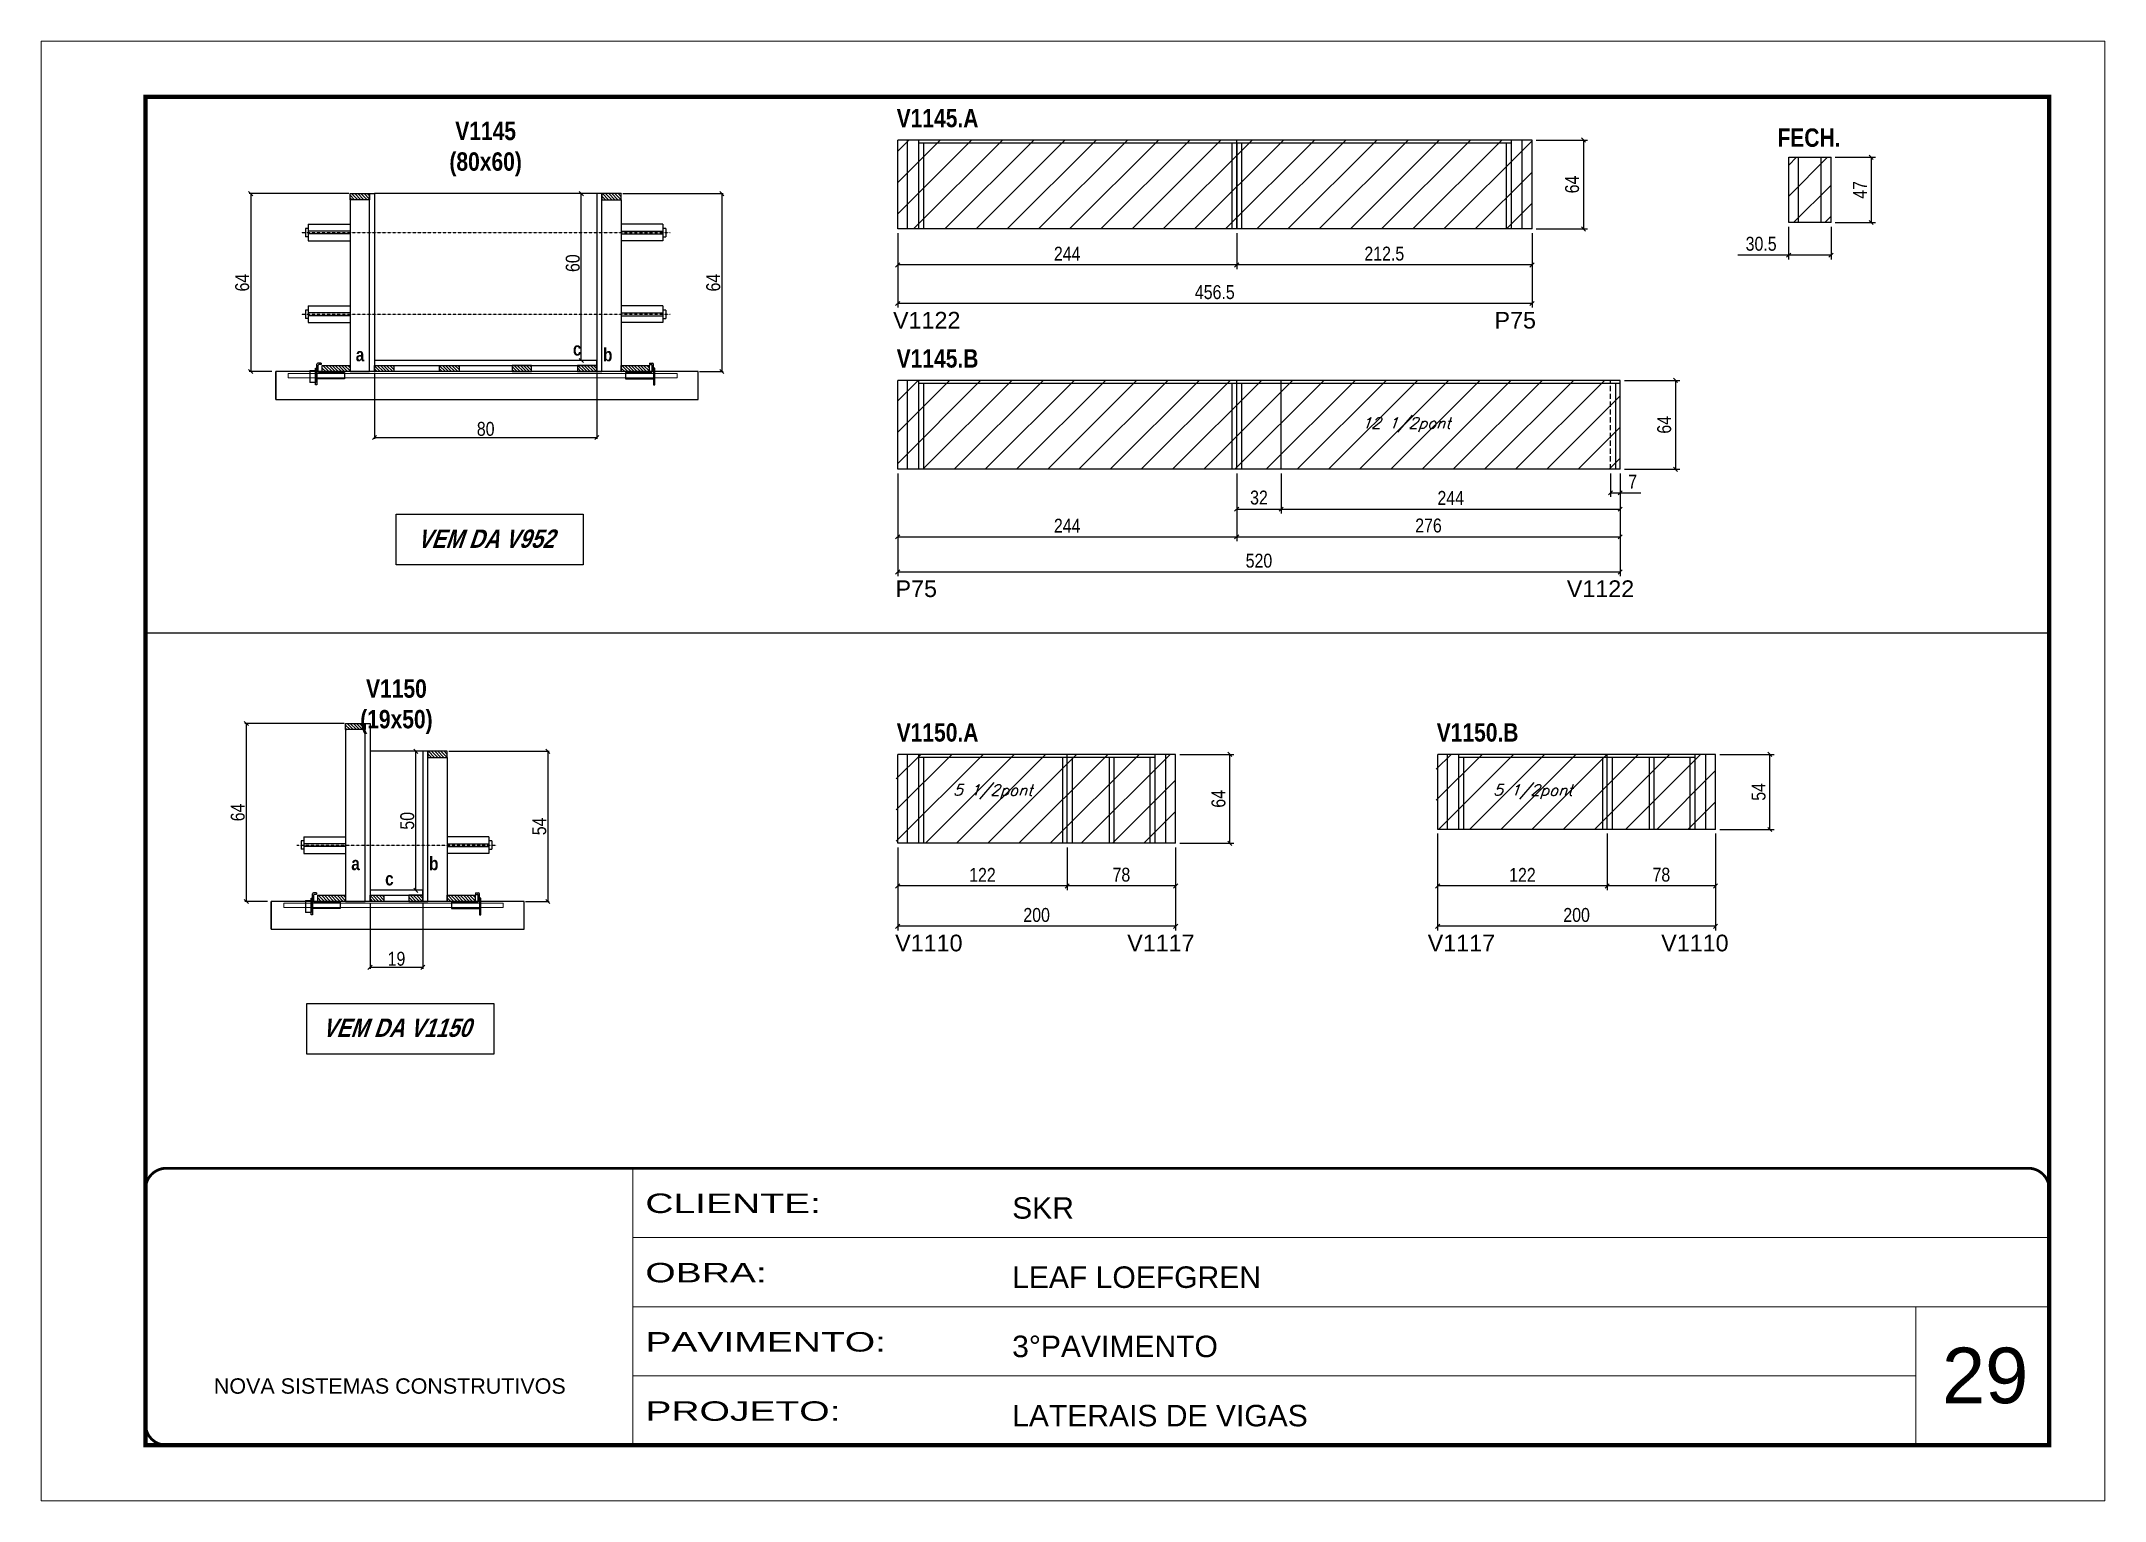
# Model space of a CAD drawing. Extents: x 3309 to 9563, y -2522 to 14608.
# Drawn here: x 3309 to 4794, y 5518 to 6568 of the extents above; entities that cross this region are included whole.
import ezdxf

# ---------------------------------------------------------------- set-up
doc = ezdxf.new("R2010")
doc.units = 0
for name, pattern in [('CONTINUO', [0]), ('DASHED', [0.75, 0.5, -0.25]), ('HIDDEN', [0.375, 0.25, -0.125])]:
    doc.linetypes.add(name, pattern=pattern)
for name, color, linetype in [('5', 5, 'Continuous'), ('barrote', 251, 'Continuous'), ('COTA', 241, 'Continuous'), ('detalhes', 4, 'Continuous'), ('NOMENCLATURA', 7, 'Continuous'), ('Painéis', 200, 'Continuous'), ('presilha', 1, 'Continuous'), ('SARR_2.2x10', 60, 'Continuous'), ('SARR_2.2x7', 40, 'Continuous'), ('SARR_3.5x7', 81, 'Continuous'), ('TENSOR', 3, 'Continuous'), ('texto', 7, 'Continuous')]:
    doc.layers.add(name, color=color, linetype=linetype)
for name, color, linetype, lineweight in [('CARIMBO', 255, 'Continuous', 9), ('CONCRETO', 251, 'Continuous', 25), ('Folhas', 255, 'Continuous', 9), ('Hachura', 251, 'Continuous', 9), ('SARRAFO DE PRESSAO', 251, 'DASHED', 9), ('SCO-___-LAJ', 2, 'Continuous', 0)]:
    doc.layers.add(name, color=color, linetype=linetype, lineweight=lineweight)
doc.styles.add('ARIAL', font='arial.ttf')
doc.styles.add('COTA TECNICA', font='techl___.ttf', dxfattribs={"height": 10})
doc.styles.add('COTA TECNICA 2X', font='techl___.ttf', dxfattribs={"height": 10})
doc.styles.add('Romans', font='romans.shx')
doc.styles.get("Standard").update_dxf_attribs({"font": 'arial.ttf'})
doc.styles.add('TECNICA', font='techb___.ttf', dxfattribs={"height": 10})
doc.styles.add('Tecnologia', font='')
doc.styles.get('Tecnologia').set_extended_font_data('Forgotten Futurist')
doc.dimstyles.new('PAINEL', dxfattribs={"dimtxt": 10, "dimasz": 3, "dimexe": 3, "dimexo": 3, "dimgap": 3, "dimtad": 1, "dimdec": 1, "dimzin": 12, "dimdsep": 46, "dimtxsty": 'COTA TECNICA', "dimblk1": 'OBLIQUE', "dimblk2": 'OBLIQUE', "dimsah": 1, "dimcen": 0.9, "dimclrd": 4, "dimclre": 4, "dimclrt": 240, "dimadec": 1, "dimazin": 3, "dimtfac": 1, "dimtdec": 1, "dimtmove": 0, "dimatfit": 3, "dimfxl": 1, "dimtolj": 1, "dimtzin": 12, "dimarcsym": 0})
doc.dimstyles.new('SECAO', dxfattribs={"dimscale": 0.333333, "dimtxt": 5, "dimasz": 9, "dimexe": 3, "dimexo": 3, "dimgap": 3, "dimtad": 1, "dimdec": 1, "dimlfac": 0.5, "dimzin": 12, "dimdsep": 46, "dimtxsty": 'COTA TECNICA 2X', "dimblk1": 'OBLIQUE', "dimblk2": 'OBLIQUE', "dimsah": 1, "dimcen": 0.9, "dimclrd": 4, "dimclre": 4, "dimclrt": 240, "dimadec": 1, "dimazin": 3, "dimtfac": 1, "dimtdec": 1, "dimtmove": 0, "dimatfit": 3, "dimfxl": 1, "dimtolj": 1, "dimtzin": 12, "dimarcsym": 0})
pattern_1 = [(135, (36781.496, -117563.126), (-1.122532015, -1.122532015), [])]
pattern_2 = [(135, (36831.601, -117181.9448), (-1.122532015, -1.122532015), [])]
pattern_3 = [(45, (0, 1148.575), (-11.22532, 11.22532), [])]

msp = doc.modelspace()

# ---------------------------------------------------------------- texts
at = {"layer": '5', "linetype": 'Continuous'}
for s, rotation, p in [('V1122', 359.99996, (3922.36, 6361.16, 0)), ('P75', 0.00004, (4355.22, 6361.16, 0)), ('P75', 0.00004, (3924.16, 6167.99, 0)), ('V1122', 0.00004, (4407.27, 6167.99, 0)), ('V1110', 0.00004, (3923.9, 5913.08, 0)), ('V1110', 0.00004, (4475.18, 5913.08, 0)), ('V1117', 0.00004, (4090.89, 5913.08, 0)), ('V1117', 0.00004, (4307.16, 5913.08, 0))]:
    msp.add_text(s, height=12, rotation=rotation, dxfattribs=at).set_placement(p)
at = {"layer": 'CARIMBO', "style": 'ARIAL'}
msp.add_text('29', height=40, dxfattribs=at).set_placement((4677.23, 5587.98))
at = {"layer": 'detalhes', "style": 'TECNICA'}
for s, p in [('a', (3535.69, 6337.59)), ('c', (3691.98, 6341.7)), ('b', (3713.66, 6337.58)), ('a', (3532.48, 5971.48)), ('b', (3588.46, 5971.47)), ('c', (3556.85, 5960.52))]:
    msp.add_text(s, height=9.6, dxfattribs=at).set_placement(p)
at = {"layer": 'NOMENCLATURA', "style": 'TECNICA'}
for s, p in [('V1145.A', (3924.98, 6505.99, 0)), ('FECH.', (4558.83, 6491.91)), ('V1145.B', (3924.98, 6333.05, 0)), ('V1150.A', (3924.98, 6063.98, 0)), ('V1150.B', (4313.62, 6063.98, 0))]:
    msp.add_text(s, height=13.2, dxfattribs=at).set_placement(p)
at = {"layer": 'NOMENCLATURA', "char_height": 13.2, "attachment_point": 2, "style": 'TECNICA'}
for s, insert in [('V1145\\P(80x60)', (3629.16, 6509.92)), ('V1150\\P(19x50)', (3564.96, 6108.74))]:
    msp.add_mtext_dynamic_manual_height_columns(s, width=300.2766, gutter_width=1, heights=[0], dxfattribs=dict(at, insert=insert))
at = {"layer": 'NOMENCLATURA', "char_height": 13.2, "width": 300.2766, "attachment_point": 2, "style": 'TECNICA'}
for s, insert in [('{\\Q19;VEM DA V952}', (3629.16, 6216.57)), ('{\\Q19;VEM DA V1150}', (3564.96, 5864.72))]:
    msp.add_mtext(s, dxfattribs=dict(at, insert=insert))
at = {"layer": 'texto', "color": 2, "char_height": 8, "attachment_point": 5, "style": 'Romans'}
for s, insert in [('{\\Q19;\\C256;12 1/2pont}', (4291.7, 6291.87, 0)), ('{\\Q19;\\C256;5 1/2pont}', (3994.2, 6027.8, 0)), ('{\\Q19;\\C256;5 1/2pont}', (4382.84, 6027.8, 0))]:
    msp.add_mtext(s, dxfattribs=dict(at, insert=insert))

# ---------------------------------------------------------------- blocks, each defined once
blk = doc.blocks.new('9999999999')
at = {"color": 30, "linetype": 'CONTINUO'}
for p, q in [((98564.6, 34230.2), (98564.6, 34429.4)), ((98564.6, 34379.6), (99584, 34379.6)), ((98564.6, 34329.8), (99488, 34329.8)), ((99584, 34329.8), (99488, 34329.8)), ((99488, 34329.8), (99488, 34230.2)), ((98564.6, 34280), (99488, 34280))]:
    blk.add_line(p, q, dxfattribs=at)
at = {"color": 30, "linetype": 'CONTINUO', "const_width": 2}
blk.add_lwpolyline([(99584, 34230.2), (99584, 34414.4, 0.414214), (99569, 34429.4), (98229, 34429.4, 0.414214), (98214, 34414.4), (98214, 34245.2, 0.414214), (98229, 34230.2), (99584, 34230.2)], format="xyb", dxfattribs=at)
at = {"layer": 'Folhas'}
blk.add_lwpolyline([(98139, 34190.2), (99624, 34190.2), (99624, 35240.2), (98139, 35240.2)], close=True, dxfattribs=at)
at = {"layer": 'Folhas', "color": 30, "const_width": 3}
blk.add_lwpolyline([(98214, 34230.2), (99584, 34230.2), (99584, 35200.2), (98214, 35200.2)], close=True, dxfattribs=at)
at = {"color": 7, "linetype": 'Continuous', "ltscale": 5, "style": 'ARIAL'}
for s, height, p in [('SKR', 15.48, (98837.7, 34393.1)), ('LEAF LOEFGREN', 15.483, (98837.7, 34343.3)), ('3°PAVIMENTO', 15.483, (98837.7, 34293.5)), ('NOVA SISTEMAS CONSTRUTIVOS', 11.059, (98263.2, 34267.2)), ('LATERAIS DE VIGAS', 15.483, (98837.7, 34243.7))]:
    blk.add_text(s, height=height, dxfattribs=at).set_placement(p)
at = {"layer": 'Folhas', "color": 7, "style": 'Tecnologia', "width": 1.5}
for s, p in [('CLIENTE:', (98573.7, 34397.2)), ('OBRA:', (98573.7, 34347.3)), ('PAVIMENTO:', (98573.7, 34297.5)), ('PROJETO:', (98573.7, 34247.7))]:
    blk.add_text(s, height=14, dxfattribs=at).set_placement(p)
blk = doc.blocks.new('_Oblique')
at = {"color": 0, "linetype": 'ByBlock', "lineweight": -2}
blk.add_line((-0.5, -0.5), (0.5, 0.5), dxfattribs=at)
blk = doc.blocks.new('*D1178')
at = {"layer": 'COTA', "color": 4, "linetype": 'ByBlock', "lineweight": -2, "transparency": 16777216}
for p, q in [((4047.7, 5987.8), (4047.7, 5957.1)), ((4125.7, 5987.8), (4125.7, 5957.1)), ((4125.7, 5960.1), (4047.7, 5960.1))]:
    blk.add_line(p, q, dxfattribs=at)
at = {"layer": 'Defpoints', "color": 0, "linetype": 'ByBlock', "transparency": 16777216}
for p in [(4047.7, 5990.8), (4125.7, 5990.8), (4047.7, 5960.1)]:
    blk.add_point(p, dxfattribs=at)
at = {"layer": 'COTA', "color": 4, "linetype": 'ByBlock', "lineweight": -2, "transparency": 16777216, "xscale": 3, "yscale": 3, "zscale": 3, "rotation": 180}
blk.add_blockref('_Oblique', (4047.7, 5960.1), dxfattribs=at)
at = {"layer": 'COTA', "color": 4, "linetype": 'ByBlock', "lineweight": -2, "transparency": 16777216, "xscale": 3, "yscale": 3, "zscale": 3}
blk.add_blockref('_Oblique', (4125.7, 5960.1), dxfattribs=at)
at = {"layer": 'COTA', "color": 240, "linetype": 'ByBlock', "transparency": 16777216, "insert": (4086.7, 5968.2), "char_height": 10, "attachment_point": 5, "style": 'COTA TECNICA'}
blk.add_mtext('\\A1;78', dxfattribs=at)
blk = doc.blocks.new('*D1179')
at = {"layer": 'COTA', "color": 4, "linetype": 'ByBlock', "lineweight": -2, "transparency": 16777216}
for p, q in [((3925.7, 5987.8), (3925.7, 5957.1)), ((4047.7, 5987.8), (4047.7, 5957.1)), ((4047.7, 5960.1), (3925.7, 5960.1))]:
    blk.add_line(p, q, dxfattribs=at)
at = {"layer": 'Defpoints', "color": 0, "linetype": 'ByBlock', "transparency": 16777216}
for p in [(3925.7, 5990.8), (4047.7, 5990.8), (3925.7, 5960.1)]:
    blk.add_point(p, dxfattribs=at)
at = {"layer": 'COTA', "color": 4, "linetype": 'ByBlock', "lineweight": -2, "transparency": 16777216, "xscale": 3, "yscale": 3, "zscale": 3, "rotation": 180}
blk.add_blockref('_Oblique', (3925.7, 5960.1), dxfattribs=at)
at = {"layer": 'COTA', "color": 4, "linetype": 'ByBlock', "lineweight": -2, "transparency": 16777216, "xscale": 3, "yscale": 3, "zscale": 3}
blk.add_blockref('_Oblique', (4047.7, 5960.1), dxfattribs=at)
at = {"layer": 'COTA', "color": 240, "linetype": 'ByBlock', "transparency": 16777216, "insert": (3986.7, 5968.1), "char_height": 10, "attachment_point": 5, "style": 'COTA TECNICA'}
blk.add_mtext('\\A1;122', dxfattribs=at)
blk = doc.blocks.new('*D1186')
at = {"layer": 'COTA', "color": 4, "linetype": 'ByBlock', "lineweight": -2, "transparency": 16777216}
for p, q in [((3925.7, 5987.8), (3925.7, 5928.1)), ((4125.7, 5987.8), (4125.7, 5928.1)), ((4125.7, 5931.1), (3925.7, 5931.1))]:
    blk.add_line(p, q, dxfattribs=at)
at = {"layer": 'Defpoints', "color": 0, "linetype": 'ByBlock', "transparency": 16777216}
for p in [(3925.7, 5990.8), (4125.7, 5990.8), (3925.7, 5931.1)]:
    blk.add_point(p, dxfattribs=at)
at = {"layer": 'COTA', "color": 4, "linetype": 'ByBlock', "lineweight": -2, "transparency": 16777216, "xscale": 3, "yscale": 3, "zscale": 3, "rotation": 180}
blk.add_blockref('_Oblique', (3925.7, 5931.1), dxfattribs=at)
at = {"layer": 'COTA', "color": 4, "linetype": 'ByBlock', "lineweight": -2, "transparency": 16777216, "xscale": 3, "yscale": 3, "zscale": 3}
blk.add_blockref('_Oblique', (4125.7, 5931.1), dxfattribs=at)
at = {"layer": 'COTA', "color": 240, "linetype": 'ByBlock', "transparency": 16777216, "insert": (4025.7, 5939.2), "char_height": 10, "attachment_point": 5, "style": 'COTA TECNICA'}
blk.add_mtext('\\A1;200', dxfattribs=at)
blk = doc.blocks.new('*D1187')
at = {"layer": 'COTA', "color": 4, "lineweight": -2, "transparency": 16777216}
for p, q in [((4128.7, 6054.8), (4167.7, 6054.8)), ((4164.7, 5990.8), (4164.7, 6054.8)), ((4128.7, 5990.8), (4167.7, 5990.8))]:
    blk.add_line(p, q, dxfattribs=at)
at = {"layer": 'Defpoints', "color": 0, "transparency": 16777216}
for p in [(4125.7, 6054.8), (4164.7, 6054.8), (4125.7, 5990.8)]:
    blk.add_point(p, dxfattribs=at)
at = {"layer": 'COTA', "color": 4, "lineweight": -2, "transparency": 16777216, "xscale": 3, "yscale": 3, "zscale": 3}
for p, rotation in [((4164.7, 6054.8), 90), ((4164.7, 5990.8), 270)]:
    blk.add_blockref('_Oblique', p, dxfattribs=dict(at, rotation=rotation))
at = {"layer": 'COTA', "color": 240, "transparency": 16777216, "insert": (4156.6, 6022.8), "char_height": 10, "attachment_point": 5, "rotation": 90, "style": 'COTA TECNICA'}
blk.add_mtext('\\A1;64', dxfattribs=at)
blk = doc.blocks.new('*D1180')
at = {"layer": 'COTA', "color": 4, "linetype": 'ByBlock', "lineweight": -2, "transparency": 16777216}
for p, q in [((4436.3, 5997.8), (4436.3, 5957.1)), ((4514.3, 5997.8), (4514.3, 5957.1)), ((4514.3, 5960.1), (4436.3, 5960.1))]:
    blk.add_line(p, q, dxfattribs=at)
at = {"layer": 'Defpoints', "color": 0, "linetype": 'ByBlock', "transparency": 16777216}
for p in [(4436.3, 6000.8), (4514.3, 6000.8), (4436.3, 5960.1)]:
    blk.add_point(p, dxfattribs=at)
at = {"layer": 'COTA', "color": 4, "linetype": 'ByBlock', "lineweight": -2, "transparency": 16777216, "xscale": 3, "yscale": 3, "zscale": 3, "rotation": 180}
blk.add_blockref('_Oblique', (4436.3, 5960.1), dxfattribs=at)
at = {"layer": 'COTA', "color": 4, "linetype": 'ByBlock', "lineweight": -2, "transparency": 16777216, "xscale": 3, "yscale": 3, "zscale": 3}
blk.add_blockref('_Oblique', (4514.3, 5960.1), dxfattribs=at)
at = {"layer": 'COTA', "color": 240, "linetype": 'ByBlock', "transparency": 16777216, "insert": (4475.3, 5968.2), "char_height": 10, "attachment_point": 5, "style": 'COTA TECNICA'}
blk.add_mtext('\\A1;78', dxfattribs=at)
blk = doc.blocks.new('*D1181')
at = {"layer": 'COTA', "color": 4, "linetype": 'ByBlock', "lineweight": -2, "transparency": 16777216}
for p, q in [((4314.3, 5997.8), (4314.3, 5957.1)), ((4436.3, 5997.8), (4436.3, 5957.1)), ((4436.3, 5960.1), (4314.3, 5960.1))]:
    blk.add_line(p, q, dxfattribs=at)
at = {"layer": 'Defpoints', "color": 0, "linetype": 'ByBlock', "transparency": 16777216}
for p in [(4314.3, 6000.8), (4436.3, 6000.8), (4314.3, 5960.1)]:
    blk.add_point(p, dxfattribs=at)
at = {"layer": 'COTA', "color": 4, "linetype": 'ByBlock', "lineweight": -2, "transparency": 16777216, "xscale": 3, "yscale": 3, "zscale": 3, "rotation": 180}
blk.add_blockref('_Oblique', (4314.3, 5960.1), dxfattribs=at)
at = {"layer": 'COTA', "color": 4, "linetype": 'ByBlock', "lineweight": -2, "transparency": 16777216, "xscale": 3, "yscale": 3, "zscale": 3}
blk.add_blockref('_Oblique', (4436.3, 5960.1), dxfattribs=at)
at = {"layer": 'COTA', "color": 240, "linetype": 'ByBlock', "transparency": 16777216, "insert": (4375.3, 5968.1), "char_height": 10, "attachment_point": 5, "style": 'COTA TECNICA'}
blk.add_mtext('\\A1;122', dxfattribs=at)
blk = doc.blocks.new('*D1188')
at = {"layer": 'COTA', "color": 4, "linetype": 'ByBlock', "lineweight": -2, "transparency": 16777216}
for p, q in [((4314.3, 5997.8), (4314.3, 5928.1)), ((4514.3, 5997.8), (4514.3, 5928.1)), ((4514.3, 5931.1), (4314.3, 5931.1))]:
    blk.add_line(p, q, dxfattribs=at)
at = {"layer": 'Defpoints', "color": 0, "linetype": 'ByBlock', "transparency": 16777216}
for p in [(4314.3, 6000.8), (4514.3, 6000.8), (4314.3, 5931.1)]:
    blk.add_point(p, dxfattribs=at)
at = {"layer": 'COTA', "color": 4, "linetype": 'ByBlock', "lineweight": -2, "transparency": 16777216, "xscale": 3, "yscale": 3, "zscale": 3, "rotation": 180}
blk.add_blockref('_Oblique', (4314.3, 5931.1), dxfattribs=at)
at = {"layer": 'COTA', "color": 4, "linetype": 'ByBlock', "lineweight": -2, "transparency": 16777216, "xscale": 3, "yscale": 3, "zscale": 3}
blk.add_blockref('_Oblique', (4514.3, 5931.1), dxfattribs=at)
at = {"layer": 'COTA', "color": 240, "linetype": 'ByBlock', "transparency": 16777216, "insert": (4414.3, 5939.2), "char_height": 10, "attachment_point": 5, "style": 'COTA TECNICA'}
blk.add_mtext('\\A1;200', dxfattribs=at)
blk = doc.blocks.new('*D1189')
at = {"layer": 'COTA', "color": 4, "lineweight": -2, "transparency": 16777216}
for p, q in [((4517.3, 6054.8), (4556.4, 6054.8)), ((4553.4, 6000.8), (4553.4, 6054.8)), ((4517.3, 6000.8), (4556.4, 6000.8))]:
    blk.add_line(p, q, dxfattribs=at)
at = {"layer": 'Defpoints', "color": 0, "transparency": 16777216}
for p in [(4514.3, 6054.8), (4553.4, 6054.8), (4514.3, 6000.8)]:
    blk.add_point(p, dxfattribs=at)
at = {"layer": 'COTA', "color": 4, "lineweight": -2, "transparency": 16777216, "xscale": 3, "yscale": 3, "zscale": 3}
for p, rotation in [((4553.4, 6054.8), 90), ((4553.4, 6000.8), 270)]:
    blk.add_blockref('_Oblique', p, dxfattribs=dict(at, rotation=rotation))
at = {"layer": 'COTA', "color": 240, "transparency": 16777216, "insert": (4545.3, 6027.8), "char_height": 10, "attachment_point": 5, "rotation": 90, "style": 'COTA TECNICA'}
blk.add_mtext('\\A1;54', dxfattribs=at)
blk = doc.blocks.new('PRESILHA METÁLICA 1')
at = {"layer": 'presilha'}
for p, q in [((0, 13), (6, 13)), ((0, 13), (0, 0)), ((6, 0), (0, 0)), ((6, 15.5), (7.5, 15.5)), ((6, -2.5), (6, 15.5)), ((6, 13), (6, 0)), ((7.5, 10.6), (7.5, 19.9)), ((7.5, 15.5), (7.5, -2.5)), ((37.5, 4.1), (7.5, 4.1)), ((12, 21), (8.6, 21)), ((9, 11.6), (9, 18.9)), ((12, 19.5), (9.6, 19.5)), ((37.5, 11), (9.6, 11)), ((12, 21), (12, 19.5)), ((37.5, 11), (37.5, 4.1)), ((7.5, -2.5), (6, -2.5))]:
    blk.add_line(p, q, dxfattribs=at)
for centre, radius, start, end in [((8.6, 19.9), 1.14, 90, 180), ((9.6, 18.9), 0.57, 90, 180), ((9.6, 11.6), 0.57, 180, 270)]:
    blk.add_arc(centre, radius, start, end, dxfattribs=at)
blk = doc.blocks.new('PRESILHA METÁLICA 2')
at = {"layer": 'presilha'}
for p, q in [((-5.2, 23.5), (-5.2, 22)), ((-5.2, 23.5), (-1.9, 23.5)), ((-0.8, 14.6), (-0.8, 22.4)), ((-30.8, 13.5), (-30.8, 6.6)), ((-30.8, 13.5), (-2.8, 13.5)), ((-30.8, 6.6), (-0.8, 6.6)), ((-5.2, 22), (-2.8, 22)), ((-2.2, 14.1), (-2.2, 21.4)), ((0.8, 18), (-0.8, 18)), ((-0.8, 18), (-0.8, 0)), ((-0.8, 0), (0.8, 0)), ((0.8, 0), (0.8, 18))]:
    blk.add_line(p, q, dxfattribs=at)
for centre, radius, start, end in [((-1.9, 22.4), 1.14, 0, 90), ((-2.8, 21.4), 0.57, 0, 90), ((-2.8, 14.1), 0.57, 270, 0)]:
    blk.add_arc(centre, radius, start, end, dxfattribs=at)
blk = doc.blocks.new('*D1182')
at = {"layer": 'COTA', "color": 4, "lineweight": -2, "transparency": 16777216}
for p, q in [((3527.4, 6077), (3455.9, 6077)), ((3456.9, 6077), (3456.9, 5949)), ((3472.1, 5949), (3455.9, 5949))]:
    blk.add_line(p, q, dxfattribs=at)
at = {"layer": 'Defpoints', "color": 0, "transparency": 16777216}
for p in [(3528.4, 6077), (3456.9, 5949), (3473.1, 5949)]:
    blk.add_point(p, dxfattribs=at)
at = {"layer": 'COTA', "color": 4, "lineweight": -2, "transparency": 16777216, "xscale": 3, "yscale": 3, "zscale": 3}
for p, rotation in [((3456.9, 6077), 90), ((3456.9, 5949), 270)]:
    blk.add_blockref('_Oblique', p, dxfattribs=dict(at, rotation=rotation))
at = {"layer": 'COTA', "color": 240, "transparency": 16777216, "insert": (3450.8, 6013), "char_height": 10, "attachment_point": 5, "rotation": 90, "style": 'COTA TECNICA 2X'}
blk.add_mtext('\\A1;64', dxfattribs=at)
blk = doc.blocks.new('*D1183')
at = {"layer": 'COTA', "color": 4, "lineweight": -2, "transparency": 16777216}
for p, q in [((3602.6, 6057), (3674.9, 6057)), ((3673.9, 6057), (3673.9, 5949)), ((3657.8, 5949), (3674.9, 5949))]:
    blk.add_line(p, q, dxfattribs=at)
at = {"layer": 'Defpoints', "color": 0, "transparency": 16777216}
for p in [(3601.6, 6057), (3656.8, 5949), (3673.9, 5949)]:
    blk.add_point(p, dxfattribs=at)
at = {"layer": 'COTA', "color": 4, "lineweight": -2, "transparency": 16777216, "xscale": 3, "yscale": 3, "zscale": 3}
for p, rotation in [((3673.9, 6057), 90), ((3673.9, 5949), 270)]:
    blk.add_blockref('_Oblique', p, dxfattribs=dict(at, rotation=rotation))
at = {"layer": 'COTA', "color": 240, "transparency": 16777216, "insert": (3667.8, 6003), "char_height": 10, "attachment_point": 5, "rotation": 90, "style": 'COTA TECNICA 2X'}
blk.add_mtext('\\A1;54', dxfattribs=at)
blk = doc.blocks.new('*D1184')
at = {"layer": 'COTA', "color": 4, "lineweight": -2, "transparency": 16777216}
for p, q in [((3583, 6057), (3577.9, 6057)), ((3578.9, 5957), (3578.9, 6057)), ((3583, 5957), (3577.9, 5957))]:
    blk.add_line(p, q, dxfattribs=at)
at = {"layer": 'Defpoints', "color": 0, "transparency": 16777216}
for p in [(3578.9, 6057), (3584, 6057), (3584, 5957)]:
    blk.add_point(p, dxfattribs=at)
at = {"layer": 'COTA', "color": 4, "lineweight": -2, "transparency": 16777216, "xscale": 3, "yscale": 3, "zscale": 3}
for p, rotation in [((3578.9, 6057), 90), ((3578.9, 5957), 270)]:
    blk.add_blockref('_Oblique', p, dxfattribs=dict(at, rotation=rotation))
at = {"layer": 'COTA', "color": 240, "transparency": 16777216, "insert": (3572.8, 6007), "char_height": 10, "attachment_point": 5, "rotation": 90, "style": 'COTA TECNICA 2X'}
blk.add_mtext('\\A1;50', dxfattribs=at)
blk = doc.blocks.new('*D1185')
at = {"layer": 'COTA', "color": 4, "lineweight": -2, "transparency": 16777216}
for p, q in [((3546, 5948), (3546, 5900.6)), ((3584, 5948), (3584, 5900.6)), ((3546, 5901.6), (3584, 5901.6))]:
    blk.add_line(p, q, dxfattribs=at)
at = {"layer": 'Defpoints', "color": 0, "transparency": 16777216}
for p in [(3546, 5949), (3584, 5949), (3584, 5901.6)]:
    blk.add_point(p, dxfattribs=at)
at = {"layer": 'COTA', "color": 4, "lineweight": -2, "transparency": 16777216, "xscale": 3, "yscale": 3, "zscale": 3, "rotation": 180}
blk.add_blockref('_Oblique', (3546, 5901.6), dxfattribs=at)
at = {"layer": 'COTA', "color": 4, "lineweight": -2, "transparency": 16777216, "xscale": 3, "yscale": 3, "zscale": 3}
blk.add_blockref('_Oblique', (3584, 5901.6), dxfattribs=at)
at = {"layer": 'COTA', "color": 240, "transparency": 16777216, "insert": (3565, 5907.7), "char_height": 10, "attachment_point": 5, "style": 'COTA TECNICA 2X'}
blk.add_mtext('\\A1;19', dxfattribs=at)
blk = doc.blocks.new('*D3097')
at = {"layer": 'COTA', "color": 4, "lineweight": -2, "transparency": 16777216}
for p, q in [((3530.6, 6458.2), (3459.1, 6458.2)), ((3460.1, 6458.2), (3460.1, 6330.2)), ((3475.3, 6330.2), (3459.1, 6330.2))]:
    blk.add_line(p, q, dxfattribs=at)
at = {"layer": 'Defpoints', "color": 0, "transparency": 16777216}
for p in [(3531.6, 6458.2), (3460.1, 6330.2), (3476.3, 6330.2)]:
    blk.add_point(p, dxfattribs=at)
at = {"layer": 'COTA', "color": 4, "lineweight": -2, "transparency": 16777216, "xscale": 3, "yscale": 3, "zscale": 3}
for p, rotation in [((3460.1, 6458.2), 90), ((3460.1, 6330.2), 270)]:
    blk.add_blockref('_Oblique', p, dxfattribs=dict(at, rotation=rotation))
at = {"layer": 'COTA', "color": 240, "transparency": 16777216, "insert": (3454, 6394.2), "char_height": 10, "attachment_point": 5, "rotation": 90, "style": 'COTA TECNICA 2X'}
blk.add_mtext('\\A1;64', dxfattribs=at)
blk = doc.blocks.new('*D3098')
at = {"layer": 'COTA', "color": 4, "lineweight": -2, "transparency": 16777216}
for p, q in [((3727.8, 6458.2), (3800.1, 6458.2)), ((3799.1, 6458.2), (3799.1, 6330.2)), ((3783, 6330.2), (3800.1, 6330.2))]:
    blk.add_line(p, q, dxfattribs=at)
at = {"layer": 'Defpoints', "color": 0, "transparency": 16777216}
for p in [(3726.8, 6458.2), (3782, 6330.2), (3799.1, 6330.2)]:
    blk.add_point(p, dxfattribs=at)
at = {"layer": 'COTA', "color": 4, "lineweight": -2, "transparency": 16777216, "xscale": 3, "yscale": 3, "zscale": 3}
for p, rotation in [((3799.1, 6458.2), 90), ((3799.1, 6330.2), 270)]:
    blk.add_blockref('_Oblique', p, dxfattribs=dict(at, rotation=rotation))
at = {"layer": 'COTA', "color": 240, "transparency": 16777216, "insert": (3793, 6394.2), "char_height": 10, "attachment_point": 5, "rotation": 90, "style": 'COTA TECNICA 2X'}
blk.add_mtext('\\A1;64', dxfattribs=at)
blk = doc.blocks.new('*D3099')
at = {"layer": 'COTA', "color": 4, "lineweight": -2, "transparency": 16777216}
for p, q in [((3708.2, 6458.2), (3697, 6458.2)), ((3698, 6338.2), (3698, 6458.2)), ((3708.2, 6338.2), (3697, 6338.2))]:
    blk.add_line(p, q, dxfattribs=at)
at = {"layer": 'Defpoints', "color": 0, "transparency": 16777216}
for p in [(3698, 6458.2), (3709.2, 6458.2), (3709.2, 6338.2)]:
    blk.add_point(p, dxfattribs=at)
at = {"layer": 'COTA', "color": 4, "lineweight": -2, "transparency": 16777216, "xscale": 3, "yscale": 3, "zscale": 3}
for p, rotation in [((3698, 6458.2), 90), ((3698, 6338.2), 270)]:
    blk.add_blockref('_Oblique', p, dxfattribs=dict(at, rotation=rotation))
at = {"layer": 'COTA', "color": 240, "transparency": 16777216, "insert": (3691.9, 6408.2), "char_height": 10, "attachment_point": 5, "rotation": 90, "style": 'COTA TECNICA 2X'}
blk.add_mtext('\\A1;60', dxfattribs=at)
blk = doc.blocks.new('*D3102')
at = {"layer": 'COTA', "color": 4, "lineweight": -2, "transparency": 16777216}
for p, q in [((3549.2, 6329.2), (3549.2, 6281.8)), ((3709.2, 6329.2), (3709.2, 6281.8)), ((3549.2, 6282.8), (3709.2, 6282.8))]:
    blk.add_line(p, q, dxfattribs=at)
at = {"layer": 'Defpoints', "color": 0, "transparency": 16777216}
for p in [(3549.2, 6330.2), (3709.2, 6330.2), (3709.2, 6282.8)]:
    blk.add_point(p, dxfattribs=at)
at = {"layer": 'COTA', "color": 4, "lineweight": -2, "transparency": 16777216, "xscale": 3, "yscale": 3, "zscale": 3, "rotation": 180}
blk.add_blockref('_Oblique', (3549.2, 6282.8), dxfattribs=at)
at = {"layer": 'COTA', "color": 4, "lineweight": -2, "transparency": 16777216, "xscale": 3, "yscale": 3, "zscale": 3}
blk.add_blockref('_Oblique', (3709.2, 6282.8), dxfattribs=at)
at = {"layer": 'COTA', "color": 240, "transparency": 16777216, "insert": (3629.2, 6288.9), "char_height": 10, "attachment_point": 5, "style": 'COTA TECNICA 2X'}
blk.add_mtext('\\A1;80', dxfattribs=at)
blk = doc.blocks.new('*D3100')
at = {"layer": 'COTA', "color": 4, "linetype": 'ByBlock', "lineweight": -2, "transparency": 16777216}
for p, q in [((4169.7, 6429.8), (4169.7, 6403.9)), ((4382.2, 6429.8), (4382.2, 6403.9)), ((4382.2, 6406.9), (4169.7, 6406.9))]:
    blk.add_line(p, q, dxfattribs=at)
at = {"layer": 'Defpoints', "color": 0, "linetype": 'ByBlock', "transparency": 16777216}
for p in [(4169.7, 6432.8), (4382.2, 6432.8), (4169.7, 6406.9)]:
    blk.add_point(p, dxfattribs=at)
at = {"layer": 'COTA', "color": 4, "linetype": 'ByBlock', "lineweight": -2, "transparency": 16777216, "xscale": 3, "yscale": 3, "zscale": 3, "rotation": 180}
blk.add_blockref('_Oblique', (4169.7, 6406.9), dxfattribs=at)
at = {"layer": 'COTA', "color": 4, "linetype": 'ByBlock', "lineweight": -2, "transparency": 16777216, "xscale": 3, "yscale": 3, "zscale": 3}
blk.add_blockref('_Oblique', (4382.2, 6406.9), dxfattribs=at)
at = {"layer": 'COTA', "color": 240, "linetype": 'ByBlock', "transparency": 16777216, "insert": (4275.9, 6415), "char_height": 10, "attachment_point": 5, "style": 'COTA TECNICA'}
blk.add_mtext('\\A1;212.5', dxfattribs=at)
blk = doc.blocks.new('*D3101')
at = {"layer": 'COTA', "color": 4, "linetype": 'ByBlock', "lineweight": -2, "transparency": 16777216}
for p, q in [((3925.7, 6429.8), (3925.7, 6403.9)), ((4169.7, 6429.8), (4169.7, 6403.9)), ((4169.7, 6406.9), (3925.7, 6406.9))]:
    blk.add_line(p, q, dxfattribs=at)
at = {"layer": 'Defpoints', "color": 0, "linetype": 'ByBlock', "transparency": 16777216}
for p in [(3925.7, 6432.8), (4169.7, 6432.8), (3925.7, 6406.9)]:
    blk.add_point(p, dxfattribs=at)
at = {"layer": 'COTA', "color": 4, "linetype": 'ByBlock', "lineweight": -2, "transparency": 16777216, "xscale": 3, "yscale": 3, "zscale": 3, "rotation": 180}
blk.add_blockref('_Oblique', (3925.7, 6406.9), dxfattribs=at)
at = {"layer": 'COTA', "color": 4, "linetype": 'ByBlock', "lineweight": -2, "transparency": 16777216, "xscale": 3, "yscale": 3, "zscale": 3}
blk.add_blockref('_Oblique', (4169.7, 6406.9), dxfattribs=at)
at = {"layer": 'COTA', "color": 240, "linetype": 'ByBlock', "transparency": 16777216, "insert": (4047.7, 6415), "char_height": 10, "attachment_point": 5, "style": 'COTA TECNICA'}
blk.add_mtext('\\A1;244', dxfattribs=at)
blk = doc.blocks.new('*D3103')
at = {"layer": 'COTA', "color": 4, "linetype": 'ByBlock', "lineweight": -2, "transparency": 16777216}
for p, q in [((3925.7, 6429.8), (3925.7, 6376.2)), ((4382.2, 6429.8), (4382.2, 6376.2)), ((4382.2, 6379.2), (3925.7, 6379.2))]:
    blk.add_line(p, q, dxfattribs=at)
at = {"layer": 'Defpoints', "color": 0, "linetype": 'ByBlock', "transparency": 16777216}
for p in [(3925.7, 6432.8), (4382.2, 6432.8), (3925.7, 6379.2)]:
    blk.add_point(p, dxfattribs=at)
at = {"layer": 'COTA', "color": 4, "linetype": 'ByBlock', "lineweight": -2, "transparency": 16777216, "xscale": 3, "yscale": 3, "zscale": 3, "rotation": 180}
blk.add_blockref('_Oblique', (3925.7, 6379.2), dxfattribs=at)
at = {"layer": 'COTA', "color": 4, "linetype": 'ByBlock', "lineweight": -2, "transparency": 16777216, "xscale": 3, "yscale": 3, "zscale": 3}
blk.add_blockref('_Oblique', (4382.2, 6379.2), dxfattribs=at)
at = {"layer": 'COTA', "color": 240, "linetype": 'ByBlock', "transparency": 16777216, "insert": (4153.9, 6387.3), "char_height": 10, "attachment_point": 5, "style": 'COTA TECNICA'}
blk.add_mtext('\\A1;456.5', dxfattribs=at)
blk = doc.blocks.new('*D3104')
at = {"layer": 'COTA', "color": 4, "lineweight": -2, "transparency": 16777216}
for p, q in [((4385.2, 6496.8), (4422.2, 6496.8)), ((4419.2, 6496.8), (4419.2, 6432.8)), ((4385.2, 6432.8), (4422.2, 6432.8))]:
    blk.add_line(p, q, dxfattribs=at)
at = {"layer": 'Defpoints', "color": 0, "transparency": 16777216}
for p in [(4382.2, 6496.8, 0), (4382.2, 6432.8, 0), (4419.2, 6432.8)]:
    blk.add_point(p, dxfattribs=at)
at = {"layer": 'COTA', "color": 4, "lineweight": -2, "transparency": 16777216, "xscale": 3, "yscale": 3, "zscale": 3}
for p, rotation in [((4419.2, 6496.8), 90), ((4419.2, 6432.8), 270)]:
    blk.add_blockref('_Oblique', p, dxfattribs=dict(at, rotation=rotation))
at = {"layer": 'COTA', "color": 240, "transparency": 16777216, "insert": (4411.1, 6464.8), "char_height": 10, "attachment_point": 5, "rotation": 90, "style": 'COTA TECNICA'}
blk.add_mtext('\\A1;64', dxfattribs=at)
blk = doc.blocks.new('*D3105')
at = {"layer": 'COTA', "color": 4, "linetype": 'ByBlock', "lineweight": -2, "transparency": 16777216}
for p, q in [((3925.7, 6256.9), (3925.7, 6183)), ((4445.7, 6256.9), (4445.7, 6183)), ((4445.7, 6186), (3925.7, 6186))]:
    blk.add_line(p, q, dxfattribs=at)
at = {"layer": 'Defpoints', "color": 0, "linetype": 'ByBlock', "transparency": 16777216}
for p in [(3925.7, 6259.9), (4445.7, 6259.9), (3925.7, 6186)]:
    blk.add_point(p, dxfattribs=at)
at = {"layer": 'COTA', "color": 4, "linetype": 'ByBlock', "lineweight": -2, "transparency": 16777216, "xscale": 3, "yscale": 3, "zscale": 3, "rotation": 180}
blk.add_blockref('_Oblique', (3925.7, 6186), dxfattribs=at)
at = {"layer": 'COTA', "color": 4, "linetype": 'ByBlock', "lineweight": -2, "transparency": 16777216, "xscale": 3, "yscale": 3, "zscale": 3}
blk.add_blockref('_Oblique', (4445.7, 6186), dxfattribs=at)
at = {"layer": 'COTA', "color": 240, "linetype": 'ByBlock', "transparency": 16777216, "insert": (4185.7, 6194.1), "char_height": 10, "attachment_point": 5, "style": 'COTA TECNICA'}
blk.add_mtext('\\A1;520', dxfattribs=at)
blk = doc.blocks.new('*D3106')
at = {"layer": 'COTA', "color": 4, "lineweight": -2, "transparency": 16777216}
for p, q in [((3925.7, 6256.9), (3925.7, 6208.3)), ((4169.7, 6256.9), (4169.7, 6208.3)), ((3925.7, 6211.3), (4169.7, 6211.3))]:
    blk.add_line(p, q, dxfattribs=at)
at = {"layer": 'Defpoints', "color": 0, "transparency": 16777216}
for p in [(3925.7, 6259.9), (4169.7, 6259.9), (4169.7, 6211.3)]:
    blk.add_point(p, dxfattribs=at)
at = {"layer": 'COTA', "color": 4, "lineweight": -2, "transparency": 16777216, "xscale": 3, "yscale": 3, "zscale": 3, "rotation": 180}
blk.add_blockref('_Oblique', (3925.7, 6211.3), dxfattribs=at)
at = {"layer": 'COTA', "color": 4, "lineweight": -2, "transparency": 16777216, "xscale": 3, "yscale": 3, "zscale": 3}
blk.add_blockref('_Oblique', (4169.7, 6211.3), dxfattribs=at)
at = {"layer": 'COTA', "color": 240, "transparency": 16777216, "insert": (4047.7, 6219.3), "char_height": 10, "attachment_point": 5, "style": 'COTA TECNICA'}
blk.add_mtext('\\A1;244', dxfattribs=at)
blk = doc.blocks.new('*D3107')
at = {"layer": 'COTA', "color": 4, "lineweight": -2, "transparency": 16777216}
for p, q in [((4169.7, 6256.9), (4169.7, 6208.3)), ((4445.7, 6256.9), (4445.7, 6208.3)), ((4169.7, 6211.3), (4445.7, 6211.3))]:
    blk.add_line(p, q, dxfattribs=at)
at = {"layer": 'Defpoints', "color": 0, "transparency": 16777216}
for p in [(4169.7, 6259.9), (4445.7, 6259.9), (4445.7, 6211.3)]:
    blk.add_point(p, dxfattribs=at)
at = {"layer": 'COTA', "color": 4, "lineweight": -2, "transparency": 16777216, "xscale": 3, "yscale": 3, "zscale": 3, "rotation": 180}
blk.add_blockref('_Oblique', (4169.7, 6211.3), dxfattribs=at)
at = {"layer": 'COTA', "color": 4, "lineweight": -2, "transparency": 16777216, "xscale": 3, "yscale": 3, "zscale": 3}
blk.add_blockref('_Oblique', (4445.7, 6211.3), dxfattribs=at)
at = {"layer": 'COTA', "color": 240, "transparency": 16777216, "insert": (4307.7, 6219.4), "char_height": 10, "attachment_point": 5, "style": 'COTA TECNICA'}
blk.add_mtext('\\A1;276', dxfattribs=at)
blk = doc.blocks.new('*D3108')
at = {"layer": 'COTA', "color": 4, "lineweight": -2, "transparency": 16777216}
for p, q in [((4169.7, 6256.9), (4169.7, 6228.2)), ((4201.7, 6256.9), (4201.7, 6228.2)), ((4169.7, 6231.2), (4201.7, 6231.2))]:
    blk.add_line(p, q, dxfattribs=at)
at = {"layer": 'Defpoints', "color": 0, "transparency": 16777216}
for p in [(4169.7, 6259.9), (4201.7, 6259.9), (4201.7, 6231.2)]:
    blk.add_point(p, dxfattribs=at)
at = {"layer": 'COTA', "color": 4, "lineweight": -2, "transparency": 16777216, "xscale": 3, "yscale": 3, "zscale": 3, "rotation": 180}
blk.add_blockref('_Oblique', (4169.7, 6231.2), dxfattribs=at)
at = {"layer": 'COTA', "color": 4, "lineweight": -2, "transparency": 16777216, "xscale": 3, "yscale": 3, "zscale": 3}
blk.add_blockref('_Oblique', (4201.7, 6231.2), dxfattribs=at)
at = {"layer": 'COTA', "color": 240, "transparency": 16777216, "insert": (4185.7, 6239.5), "char_height": 10, "attachment_point": 5, "style": 'COTA TECNICA'}
blk.add_mtext('\\A1;32', dxfattribs=at)
blk = doc.blocks.new('*D3109')
at = {"layer": 'COTA', "color": 4, "lineweight": -2, "transparency": 16777216}
for p, q in [((4201.7, 6256.9), (4201.7, 6228.2)), ((4445.7, 6256.9), (4445.7, 6228.2)), ((4201.7, 6231.2), (4445.7, 6231.2))]:
    blk.add_line(p, q, dxfattribs=at)
at = {"layer": 'Defpoints', "color": 0, "transparency": 16777216}
for p in [(4201.7, 6259.9), (4445.7, 6259.9), (4445.7, 6231.2)]:
    blk.add_point(p, dxfattribs=at)
at = {"layer": 'COTA', "color": 4, "lineweight": -2, "transparency": 16777216, "xscale": 3, "yscale": 3, "zscale": 3, "rotation": 180}
blk.add_blockref('_Oblique', (4201.7, 6231.2), dxfattribs=at)
at = {"layer": 'COTA', "color": 4, "lineweight": -2, "transparency": 16777216, "xscale": 3, "yscale": 3, "zscale": 3}
blk.add_blockref('_Oblique', (4445.7, 6231.2), dxfattribs=at)
at = {"layer": 'COTA', "color": 240, "transparency": 16777216, "insert": (4323.7, 6239.3), "char_height": 10, "attachment_point": 5, "style": 'COTA TECNICA'}
blk.add_mtext('\\A1;244', dxfattribs=at)
blk = doc.blocks.new('*D3110')
at = {"layer": 'COTA', "color": 4, "lineweight": -2, "transparency": 16777216}
for p, q in [((4448.7, 6323.9), (4488.5, 6323.9)), ((4485.5, 6323.9), (4485.5, 6259.9)), ((4448.7, 6259.9), (4488.5, 6259.9))]:
    blk.add_line(p, q, dxfattribs=at)
at = {"layer": 'Defpoints', "color": 0, "transparency": 16777216}
for p in [(4445.7, 6323.9), (4445.7, 6259.9), (4485.5, 6259.9)]:
    blk.add_point(p, dxfattribs=at)
at = {"layer": 'COTA', "color": 4, "lineweight": -2, "transparency": 16777216, "xscale": 3, "yscale": 3, "zscale": 3}
for p, rotation in [((4485.5, 6323.9), 90), ((4485.5, 6259.9), 270)]:
    blk.add_blockref('_Oblique', p, dxfattribs=dict(at, rotation=rotation))
at = {"layer": 'COTA', "color": 240, "transparency": 16777216, "insert": (4477.4, 6291.9), "char_height": 10, "attachment_point": 5, "rotation": 90, "style": 'COTA TECNICA'}
blk.add_mtext('\\A1;64', dxfattribs=at)
blk = doc.blocks.new('*D3111')
at = {"layer": 'COTA', "color": 4, "lineweight": -2, "transparency": 16777216}
for p, q in [((4438.7, 6256.9), (4438.7, 6240)), ((4445.7, 6256.9), (4445.7, 6240)), ((4438.7, 6243), (4445.7, 6243)), ((4445.7, 6243), (4460.4, 6243))]:
    blk.add_line(p, q, dxfattribs=at)
at = {"layer": 'Defpoints', "color": 0, "transparency": 16777216}
for p in [(4438.7, 6259.9, 0), (4445.7, 6259.9, 0), (4445.7, 6243)]:
    blk.add_point(p, dxfattribs=at)
at = {"layer": 'COTA', "color": 4, "lineweight": -2, "transparency": 16777216, "xscale": 3, "yscale": 3, "zscale": 3, "rotation": 180}
blk.add_blockref('_Oblique', (4438.7, 6243), dxfattribs=at)
at = {"layer": 'COTA', "color": 4, "lineweight": -2, "transparency": 16777216, "xscale": 3, "yscale": 3, "zscale": 3}
blk.add_blockref('_Oblique', (4445.7, 6243), dxfattribs=at)
at = {"layer": 'COTA', "color": 240, "transparency": 16777216, "insert": (4454.6, 6251), "char_height": 10, "attachment_point": 5, "style": 'COTA TECNICA'}
blk.add_mtext('\\A1;7', dxfattribs=at)
blk = doc.blocks.new('*D3112')
at = {"layer": 'COTA', "color": 4, "lineweight": -2, "transparency": 16777216}
for p, q in [((4600.4, 6484.4), (4629.3, 6484.4)), ((4626.3, 6484.4), (4626.3, 6437.4)), ((4600.4, 6437.4), (4629.3, 6437.4))]:
    blk.add_line(p, q, dxfattribs=at)
at = {"layer": 'Defpoints', "color": 0, "transparency": 16777216}
for p in [(4597.4, 6484.4, 0), (4597.4, 6437.4, 0), (4626.3, 6437.4)]:
    blk.add_point(p, dxfattribs=at)
at = {"layer": 'COTA', "color": 4, "lineweight": -2, "transparency": 16777216, "xscale": 3, "yscale": 3, "zscale": 3}
for p, rotation in [((4626.3, 6484.4), 90), ((4626.3, 6437.4), 270)]:
    blk.add_blockref('_Oblique', p, dxfattribs=dict(at, rotation=rotation))
at = {"layer": 'COTA', "color": 240, "transparency": 16777216, "insert": (4618.2, 6460.9), "char_height": 10, "attachment_point": 5, "rotation": 90, "style": 'COTA TECNICA'}
blk.add_mtext('\\A1;47', dxfattribs=at)
blk = doc.blocks.new('*D3113')
at = {"layer": 'COTA', "color": 4, "lineweight": -2, "transparency": 16777216}
for p, q in [((4566.9, 6434.4), (4566.9, 6410.9)), ((4597.4, 6434.4), (4597.4, 6410.9)), ((4566.9, 6413.9), (4530.3, 6413.9)), ((4597.4, 6413.9), (4566.9, 6413.9))]:
    blk.add_line(p, q, dxfattribs=at)
at = {"layer": 'Defpoints', "color": 0, "transparency": 16777216}
for p in [(4566.9, 6437.4, 0), (4597.4, 6437.4, 0), (4566.9, 6413.9)]:
    blk.add_point(p, dxfattribs=at)
at = {"layer": 'COTA', "color": 4, "lineweight": -2, "transparency": 16777216, "xscale": 3, "yscale": 3, "zscale": 3, "rotation": 180}
blk.add_blockref('_Oblique', (4566.9, 6413.9), dxfattribs=at)
at = {"layer": 'COTA', "color": 4, "lineweight": -2, "transparency": 16777216, "xscale": 3, "yscale": 3, "zscale": 3}
blk.add_blockref('_Oblique', (4597.4, 6413.9), dxfattribs=at)
at = {"layer": 'COTA', "color": 240, "transparency": 16777216, "insert": (4547.1, 6422.1), "char_height": 10, "attachment_point": 5, "style": 'COTA TECNICA'}
blk.add_mtext('\\A1;30.5', dxfattribs=at)

# ---------------------------------------------------------------- dimensions: what is measured, and where the dimension line sits
at = {"layer": 'COTA'}
for base, p1, p2, dimstyle, picture, middle in [((4419.19, 6432.8, 0), (4382.2, 6496.8, 0), (4382.2, 6432.8, 0), 'PAINEL', '*D3104', (4411.09, 6464.8, 0)), ((4626.28, 6437.38), (4597.41, 6484.38, 0), (4597.41, 6437.38, 0), 'PAINEL', '*D3112', (4618.21, 6460.88)), ((3460.11, 6330.22, 0), (3531.56, 6458.22), (3476.35, 6330.22, 0), 'SECAO', '*D3097', (3454.01, 6394.22, 0)), ((3799.08, 6330.22, 0), (3726.76, 6458.22), (3781.97, 6330.22, 0), 'SECAO', '*D3098', (3792.98, 6394.22, 0)), ((4485.47, 6259.87, 0), (4445.7, 6323.87, 0), (4445.7, 6259.87, 0), 'PAINEL', '*D3110', (4477.37, 6291.87, 0)), ((3456.91, 5949.04, 0), (3528.36, 6077.04), (3473.14, 5949.04, 0), 'SECAO', '*D1182', (3450.81, 6013.04, 0)), ((3578.88, 6057.04), (3583.96, 5957.04), (3583.96, 6057.04), 'SECAO', '*D1184', (3572.77, 6007.04)), ((3673.88, 5949.04, 0), (3601.56, 6057.04), (3656.77, 5949.04, 0), 'SECAO', '*D1183', (3667.77, 6003.04, 0)), ((4164.74, 6054.8, 0), (4125.7, 5990.8, 0), (4125.7, 6054.8, 0), 'PAINEL', '*D1187', (4156.63, 6022.8, 0)), ((4553.37, 6054.8, 0), (4514.34, 6000.8, 0), (4514.34, 6054.8, 0), 'PAINEL', '*D1189', (4545.26, 6027.8, 0))]:
    dim = msp.add_linear_dim(base=base, p1=p1, p2=p2, angle=90, dimstyle=dimstyle, dxfattribs=at)
    dim.commit()
    dim.dimension.update_dxf_attribs({"geometry": picture, "text_midpoint": middle})
dim = msp.add_linear_dim(base=(3697.99, 6458.22), p1=(3709.16, 6338.22), p2=(3709.16, 6458.22), angle=90, dimstyle='SECAO', dxfattribs=at)
dim.commit()
dim.dimension.update_dxf_attribs({"geometry": '*D3099', "text_midpoint": (3697.99, 6408.22), "dimtype": 160})
at = {"layer": 'COTA', "linetype": 'ByBlock'}
for base, p1, p2, picture, middle in [((3925.7, 6406.88, 0), (4169.7, 6432.8, 0), (3925.7, 6432.8, 0), '*D3101', (4047.7, 6414.96, 0)), ((4314.34, 5960.06, 0), (4436.34, 6000.8, 0), (4314.34, 6000.8, 0), '*D1181', (4375.34, 5968.12, 0)), ((3925.7, 5960.06, 0), (4047.7, 5990.8, 0), (3925.7, 5990.8, 0), '*D1179', (3986.7, 5968.12, 0))]:
    dim = msp.add_linear_dim(base=base, p1=p1, p2=p2, angle=180, dimstyle='PAINEL', override={"dimtmove": 1}, dxfattribs=at)
    dim.commit()
    dim.dimension.update_dxf_attribs({"geometry": picture, "text_midpoint": middle})
for base, p1, p2, picture, middle in [((3925.7, 6379.18, 0), (4382.2, 6432.8, 0), (3925.7, 6432.8, 0), '*D3103', (4153.95, 6387.28, 0)), ((4169.7, 6406.88, 0), (4382.2, 6432.8, 0), (4169.7, 6432.8, 0), '*D3100', (4275.95, 6414.99, 0)), ((3925.7, 6186.01, 0), (4445.7, 6259.87, 0), (3925.7, 6259.87, 0), '*D3105', (4185.7, 6194.12, 0)), ((4314.34, 5931.09, 0), (4514.34, 6000.8, 0), (4314.34, 6000.8, 0), '*D1188', (4414.34, 5939.19, 0)), ((4436.34, 5960.06, 0), (4514.34, 6000.8, 0), (4436.34, 6000.8, 0), '*D1180', (4475.34, 5968.15, 0)), ((3925.7, 5931.09, 0), (4125.7, 5990.8, 0), (3925.7, 5990.8, 0), '*D1186', (4025.7, 5939.19, 0)), ((4047.7, 5960.06, 0), (4125.7, 5990.8, 0), (4047.7, 5990.8, 0), '*D1178', (4086.7, 5968.15, 0))]:
    dim = msp.add_linear_dim(base=base, p1=p1, p2=p2, angle=180, dimstyle='PAINEL', dxfattribs=at)
    dim.commit()
    dim.dimension.update_dxf_attribs({"geometry": picture, "text_midpoint": middle})
at = {"layer": 'COTA'}
for base, p1, p2, dimstyle, picture, middle in [((4566.91, 6413.86), (4597.41, 6437.38, 0), (4566.91, 6437.38, 0), 'PAINEL', '*D3113', (4547.11, 6422.08)), ((3709.16, 6282.75), (3549.16, 6330.22), (3709.16, 6330.22), 'SECAO', '*D3102', (3629.16, 6288.88)), ((4169.7, 6211.26, 0), (3925.7, 6259.87, 0), (4169.7, 6259.87, 0), 'PAINEL', '*D3106', (4047.7, 6219.33, 0)), ((4201.7, 6231.25, 0), (4169.7, 6259.87, 0), (4201.7, 6259.87, 0), 'PAINEL', '*D3108', (4185.7, 6239.47, 0)), ((4445.7, 6242.95), (4438.7, 6259.87, 0), (4445.7, 6259.87, 0), 'PAINEL', '*D3111', (4454.56, 6251.02)), ((3583.96, 5901.57), (3545.96, 5949.04), (3583.96, 5949.04), 'SECAO', '*D1185', (3564.96, 5907.66))]:
    dim = msp.add_linear_dim(base=base, p1=p1, p2=p2, dimstyle=dimstyle, dxfattribs=at)
    dim.commit()
    dim.dimension.update_dxf_attribs({"geometry": picture, "text_midpoint": middle})
for base, p1, picture, middle in [((4445.7, 6211.26, 0), (4169.7, 6259.87, 0), '*D3107', (4307.7, 6219.36, 0)), ((4445.7, 6231.25, 0), (4201.7, 6259.87, 0), '*D3109', (4323.7, 6239.32, 0))]:
    dim = msp.add_linear_dim(base=base, p1=p1, p2=(4445.7, 6259.87, 0), dimstyle='PAINEL', override={"dimtmove": 1}, dxfattribs=at)
    dim.commit()
    dim.dimension.update_dxf_attribs({"geometry": picture, "text_midpoint": middle})

# ---------------------------------------------------------------- hatches: boundary and pattern name
at = {"layer": 'Hachura', "linetype": 'ByBlock'}
h = msp.add_hatch(dxfattribs=at)
h.set_pattern_fill('ANSI31', color=256, scale=5)
h.set_pattern_definition(pattern_3)
h.paths.add_polyline_path([(3925.7, 6496.8), (3925.7, 6432.8), (4169.7, 6432.8), (4169.7, 6496.8)])
h.paths.add_polyline_path([(4169.7, 6496.8), (4169.7, 6432.8), (4382.2, 6432.8), (4382.2, 6496.8)])
h = msp.add_hatch(dxfattribs=at)
h.set_pattern_fill('ANSI31', color=256, scale=5)
h.set_pattern_definition(pattern_3)
h.paths.add_polyline_path([(4597.41, 6484.38), (4566.91, 6484.38), (4566.91, 6437.38), (4597.41, 6437.38)])
h = msp.add_hatch(dxfattribs=at)
h.set_pattern_fill('ANSI31', color=256, scale=5)
h.set_pattern_definition(pattern_3)
h.paths.add_polyline_path([(4169.7, 6259.87), (4169.7, 6323.87), (3925.7, 6323.87), (3925.7, 6259.87)])
h.paths.add_polyline_path([(4201.7, 6323.87), (4169.7, 6323.87), (4169.7, 6259.87), (4201.7, 6259.87)])
h.paths.add_polyline_path([(4445.7, 6259.87), (4445.7, 6323.87), (4201.7, 6323.87), (4201.7, 6259.87)])
h = msp.add_hatch(dxfattribs=at)
h.set_pattern_fill('ANSI31', color=256, scale=5)
h.set_pattern_definition([(45, (99.13, -10.933), (-11.22532, 11.22532), [])])
h.paths.add_polyline_path([(4046.7, 6054.8), (3924.7, 6054.8), (3924.7, 5990.8), (4046.7, 5990.8)])
h.paths.add_polyline_path([(4125.7, 6054.8), (4046.7, 6054.8), (4046.7, 5990.8), (4125.7, 5990.8)])
h.paths.add_polyline_path([(4435.34, 6054.8), (4313.34, 6054.8), (4313.34, 6000.8), (4435.34, 6000.8)])
h.paths.add_polyline_path([(4514.34, 6054.8), (4435.34, 6054.8), (4435.34, 6000.8), (4514.34, 6000.8)])
at = {"layer": 'SARR_2.2x10'}
h = msp.add_hatch(dxfattribs=at)
h.set_pattern_fill('ANSI31', color=256, scale=0.5, angle=90)
h.set_pattern_definition([(135, (36705.1, -117181.9448), (-1.122532015, -1.122532015), [])])
h.paths.add_polyline_path([(3511.56, 6334.62), (3511.56, 6330.22), (3531.56, 6330.22), (3531.56, 6334.62)])
h = msp.add_hatch(dxfattribs=at)
h.set_pattern_fill('ANSI31', color=256, scale=0.5, angle=90)
h.set_pattern_definition([(135, (36920.3, -117181.9448), (-1.122532015, -1.122532015), [])])
h.paths.add_polyline_path([(3726.76, 6334.62), (3726.76, 6330.22), (3746.76, 6330.22), (3746.76, 6334.62)])
h = msp.add_hatch(dxfattribs=at)
h.set_pattern_fill('ANSI31', color=256, scale=0.5, angle=90)
h.set_pattern_definition([(135, (36701.896, -117563.126), (-1.122532015, -1.122532015), [])])
h.paths.add_polyline_path([(3508.36, 5953.44), (3508.36, 5949.04), (3528.36, 5949.04), (3528.36, 5953.44)])
h = msp.add_hatch(dxfattribs=at)
h.set_pattern_fill('ANSI31', color=256, scale=0.5, angle=90)
h.set_pattern_definition([(135, (36795.096, -117563.126), (-1.122532015, -1.122532015), [])])
h.paths.add_polyline_path([(3601.56, 5953.44), (3601.56, 5949.04), (3621.56, 5949.04), (3621.56, 5953.44)])
at = {"layer": 'SARR_2.2x7'}
h = msp.add_hatch(dxfattribs=at)
h.set_pattern_fill('ANSI31', color=256, scale=0.5, angle=90)
h.set_pattern_definition([(135, (36719.1, -117058.3448), (-1.122532015, -1.122532015), [])])
h.paths.add_polyline_path([(3545.56, 6458.22), (3545.56, 6453.82), (3531.56, 6453.82), (3531.56, 6458.22)])
h = msp.add_hatch(dxfattribs=at)
h.set_pattern_fill('ANSI31', color=256, scale=0.5, angle=90)
h.set_pattern_definition([(135, (36821.1, -117058.3448), (-1.122532015, -1.122532015), [])])
h.paths.add_polyline_path([(3712.76, 6458.22), (3712.76, 6453.82), (3726.76, 6453.82), (3726.76, 6458.22)])
h = msp.add_hatch(dxfattribs=at)
h.set_pattern_fill('ANSI31', color=256, scale=0.5, angle=90)
h.set_pattern_definition([(135, (36784.7, -117181.9448), (-1.122532015, -1.122532015), [])])
h.paths.add_polyline_path([(3563.16, 6330.22), (3563.16, 6334.62), (3549.16, 6334.62), (3549.16, 6330.22)])
h = msp.add_hatch(dxfattribs=at)
h.set_pattern_fill('ANSI31', color=256, scale=0.5, angle=90)
h.set_pattern_definition(pattern_2)
h.paths.add_polyline_path([(3610.06, 6330.22), (3610.06, 6334.62), (3596.06, 6334.62), (3596.06, 6330.22)])
h = msp.add_hatch(dxfattribs=at)
h.set_pattern_fill('ANSI31', color=256, scale=0.5, angle=90)
h.set_pattern_definition(pattern_2)
h.paths.add_polyline_path([(3648.26, 6330.22), (3648.26, 6334.62), (3662.26, 6334.62), (3662.26, 6330.22)])
h = msp.add_hatch(dxfattribs=at)
h.set_pattern_fill('ANSI31', color=256, scale=0.5, angle=90)
h.set_pattern_definition([(135, (36906.7, -117181.9448), (-1.122532015, -1.122532015), [])])
h.paths.add_polyline_path([(3695.16, 6334.62), (3695.16, 6330.22), (3709.16, 6330.22), (3709.16, 6334.62)])
h = msp.add_hatch(dxfattribs=at)
h.set_pattern_fill('ANSI31', color=256, scale=0.5, angle=90)
h.set_pattern_definition([(135, (36715.896, -117439.526), (-1.122532015, -1.122532015), [])])
h.paths.add_polyline_path([(3542.36, 6077.04), (3542.36, 6072.64), (3528.36, 6072.64), (3528.36, 6077.04)])
h = msp.add_hatch(dxfattribs=at)
h.set_pattern_fill('ANSI31', color=256, scale=0.5, angle=90)
h.set_pattern_definition([(135, (36695.896, -117459.526), (-1.122532015, -1.122532015), [])])
h.paths.add_polyline_path([(3587.56, 6057.04), (3587.56, 6052.64), (3601.56, 6052.64), (3601.56, 6057.04)])
h = msp.add_hatch(dxfattribs=at)
h.set_pattern_fill('ANSI31', color=256, scale=0.5, angle=90)
h.set_pattern_definition(pattern_1)
h.paths.add_polyline_path([(3555.96, 5949.04), (3555.96, 5953.44), (3545.96, 5953.44), (3545.96, 5949.04)])
h = msp.add_hatch(dxfattribs=at)
h.set_pattern_fill('ANSI31', color=256, scale=0.5, angle=90)
h.set_pattern_definition(pattern_1)
h.paths.add_polyline_path([(3573.96, 5953.44), (3573.96, 5949.04), (3583.96, 5949.04), (3583.96, 5953.44)])

# ---------------------------------------------------------------- linework, layer by layer
at = {"ltscale": 3}
for p, q in [((3499.56, 6433.2), (3499.56, 6427.2)), ((3501.56, 6433.2), (3499.56, 6433.2)), ((3501.56, 6436.2), (3501.56, 6424.2)), ((3501.56, 6436.2), (3531.56, 6436.2)), ((3531.56, 6431.2), (3501.56, 6431.2)), ((3756.76, 6436.2), (3726.76, 6436.2)), ((3726.76, 6431.2), (3756.76, 6431.2)), ((3756.76, 6436.2), (3756.76, 6424.2)), ((3758.76, 6433.2), (3756.76, 6433.2)), ((3758.76, 6433.2), (3758.76, 6427.2)), ((3501.56, 6427.2), (3499.56, 6427.2)), ((3531.56, 6429.2), (3501.56, 6429.2)), ((3501.56, 6424.2), (3531.56, 6424.2)), ((3726.76, 6429.2), (3756.76, 6429.2)), ((3756.76, 6424.2), (3726.76, 6424.2)), ((3756.76, 6427.2), (3758.76, 6427.2)), ((3499.56, 6374.4), (3499.56, 6368.4)), ((3501.56, 6374.4), (3499.56, 6374.4)), ((3501.56, 6377.4), (3501.56, 6365.4)), ((3501.56, 6377.4), (3531.56, 6377.4)), ((3531.56, 6372.4), (3501.56, 6372.4)), ((3756.76, 6377.4), (3726.76, 6377.4)), ((3726.76, 6372.4), (3756.76, 6372.4)), ((3756.76, 6377.4), (3756.76, 6365.4)), ((3758.76, 6374.4), (3756.76, 6374.4)), ((3758.76, 6374.4), (3758.76, 6368.4)), ((3501.56, 6368.4), (3499.56, 6368.4)), ((3531.56, 6370.4), (3501.56, 6370.4)), ((3501.56, 6365.4), (3531.56, 6365.4)), ((3726.76, 6370.4), (3756.76, 6370.4)), ((3756.76, 6365.4), (3726.76, 6365.4)), ((3756.76, 6368.4), (3758.76, 6368.4)), ((3496.36, 5992.49), (3496.36, 5986.49)), ((3498.36, 5992.49), (3496.36, 5992.49)), ((3498.36, 5986.49), (3496.36, 5986.49)), ((3498.36, 5995.49), (3498.36, 5983.49)), ((3498.36, 5995.49), (3528.36, 5995.49)), ((3528.36, 5990.49), (3498.36, 5990.49)), ((3528.36, 5988.49), (3498.36, 5988.49)), ((3631.56, 5995.49), (3601.56, 5995.49)), ((3601.56, 5990.49), (3631.56, 5990.49)), ((3601.56, 5988.49), (3631.56, 5988.49)), ((3631.56, 5995.49), (3631.56, 5983.49)), ((3633.56, 5992.49), (3631.56, 5992.49)), ((3631.56, 5986.49), (3633.56, 5986.49)), ((3633.56, 5992.49), (3633.56, 5986.49)), ((3498.36, 5983.49), (3528.36, 5983.49)), ((3631.56, 5983.49), (3601.56, 5983.49))]:
    msp.add_line(p, q, dxfattribs=at)
at = {"layer": 'barrote'}
for points in [[(3478.11, 6310.22), (3782.02, 6310.22), (3782.02, 6330.22), (3478.11, 6330.22)], [(3474.9, 5929.04), (3656.82, 5929.04), (3656.82, 5949.04), (3474.9, 5949.04)]]:
    msp.add_lwpolyline(points, close=True, dxfattribs=at)
at = {"layer": 'CONCRETO', "linetype": 'Continuous'}
for p, q in [((3709.16, 6458.22), (3549.16, 6458.22)), ((3583.96, 6057.04), (3545.96, 6057.04))]:
    msp.add_line(p, q, dxfattribs=at)
at = {"layer": 'COTA'}
msp.add_line((3384.37, 6142.32), (4754.37, 6142.32), dxfattribs=at)
at = {"layer": 'detalhes', "color": 250}
for p, q in [((3478.11, 6310.22), (3478.11, 6330.22)), ((3474.9, 5929.04), (3474.9, 5949.04))]:
    msp.add_line(p, q, dxfattribs=at)
at = {"layer": 'NOMENCLATURA', "elevation": 0}
for points in [[(3564.72, 6227.54), (3699.26, 6227.54), (3699.26, 6191.08), (3564.72, 6191.08)], [(3500.52, 5875.68), (3635.06, 5875.68), (3635.06, 5839.22), (3500.52, 5839.22)]]:
    msp.add_lwpolyline(points, close=True, dxfattribs=at)
at = {"layer": 'Painéis', "linetype": 'ByBlock'}
for p, q in [((4382.2, 6496.8, 0), (3925.7, 6496.8, 0)), ((3925.7, 6432.8, 0), (3925.7, 6496.8, 0)), ((4169.7, 6432.8, 0), (4169.7, 6496.8, 0)), ((4382.2, 6432.8, 0), (4382.2, 6496.8, 0)), ((4566.91, 6437.38, 0), (4566.91, 6484.38, 0)), ((4566.91, 6484.38, 0), (4597.41, 6484.38, 0)), ((4597.41, 6437.38, 0), (4597.41, 6484.38, 0)), ((4382.2, 6432.8, 0), (3925.7, 6432.8, 0)), ((4597.41, 6437.38, 0), (4566.91, 6437.38, 0)), ((4445.7, 6323.87, 0), (3925.7, 6323.87, 0)), ((3925.7, 6259.87, 0), (3925.7, 6323.87, 0)), ((4169.7, 6259.87, 0), (4169.7, 6323.87, 0)), ((4201.7, 6259.87, 0), (4201.7, 6323.87, 0)), ((4445.7, 6259.87, 0), (4445.7, 6323.87, 0)), ((4445.7, 6259.87, 0), (3925.7, 6259.87, 0)), ((4125.7, 6054.8, 0), (3925.7, 6054.8, 0)), ((3925.7, 5990.8, 0), (3925.7, 6054.8, 0)), ((4047.7, 5990.8, 0), (4047.7, 6054.8, 0)), ((4125.7, 5990.8, 0), (4125.7, 6054.8, 0)), ((4514.34, 6054.8, 0), (4314.34, 6054.8, 0)), ((4314.34, 6000.8, 0), (4314.34, 6054.8, 0)), ((4436.34, 6000.8, 0), (4436.34, 6054.8, 0)), ((4514.34, 6000.8, 0), (4514.34, 6054.8, 0)), ((4514.34, 6000.8, 0), (4314.34, 6000.8, 0)), ((4125.7, 5990.8, 0), (3925.7, 5990.8, 0))]:
    msp.add_line(p, q, dxfattribs=at)
at = {"layer": 'Painéis', "linetype": 'Continuous'}
for points in [[(3545.56, 6330.22), (3545.56, 6458.22), (3549.16, 6458.22), (3549.16, 6330.22)], [(3712.76, 6330.22), (3712.76, 6458.22), (3709.16, 6458.22), (3709.16, 6330.22)], [(3709.16, 6338.22), (3549.16, 6338.22), (3549.16, 6334.62), (3709.16, 6334.62)], [(3542.36, 5949.04), (3542.36, 6077.04), (3545.96, 6077.04), (3545.96, 5949.04)], [(3587.56, 5949.04), (3587.56, 6057.04), (3583.96, 6057.04), (3583.96, 5949.04)], [(3583.96, 5957.04), (3545.96, 5957.04), (3545.96, 5953.44), (3583.96, 5953.44)]]:
    msp.add_lwpolyline(points, close=True, dxfattribs=at)
at = {"layer": 'SARR_2.2x10'}
for points in [[(3511.56, 6334.62), (3531.56, 6334.62), (3531.56, 6330.22), (3511.56, 6330.22)], [(3726.76, 6334.62), (3746.76, 6334.62), (3746.76, 6330.22), (3726.76, 6330.22)], [(3508.36, 5953.44), (3528.36, 5953.44), (3528.36, 5949.04), (3508.36, 5949.04)], [(3601.56, 5953.44), (3621.56, 5953.44), (3621.56, 5949.04), (3601.56, 5949.04)]]:
    msp.add_lwpolyline(points, close=True, dxfattribs=at)
at = {"layer": 'SARR_2.2x7', "linetype": 'Continuous'}
for p, q in [((3932.7, 6432.8, 0), (3932.7, 6496.8, 0)), ((4169.7, 6494.6, 0), (3940.7, 6494.6, 0)), ((4367.2, 6494.6, 0), (4169.7, 6494.6, 0)), ((4375.2, 6432.8, 0), (4375.2, 6496.8, 0)), ((4573.91, 6437.38, 0), (4573.91, 6484.38, 0)), ((4590.41, 6437.38, 0), (4590.41, 6484.38, 0)), ((3932.7, 6259.87, 0), (3932.7, 6323.87, 0)), ((4169.7, 6321.67, 0), (3940.7, 6321.67, 0)), ((4445.7, 6321.67, 0), (4169.7, 6321.67, 0)), ((3932.7, 5990.8, 0), (3932.7, 6054.8, 0)), ((4047.7, 6052.6, 0), (3940.7, 6052.6, 0)), ((4110.7, 6052.6, 0), (4047.7, 6052.6, 0)), ((4118.7, 5990.8, 0), (4118.7, 6054.8, 0)), ((4321.34, 6000.8, 0), (4321.34, 6054.8, 0)), ((4436.34, 6052.6, 0), (4329.34, 6052.6, 0)), ((4499.34, 6052.6, 0), (4436.34, 6052.6, 0)), ((4507.34, 6000.8, 0), (4507.34, 6054.8, 0))]:
    msp.add_line(p, q, dxfattribs=at)
at = {"layer": 'SARR_2.2x7', "linetype": 'HIDDEN', "ltscale": 15}
msp.add_line((4438.7, 6259.87, 0), (4438.7, 6323.87, 0), dxfattribs=at)
at = {"layer": 'SARR_2.2x7', "elevation": 0}
for points in [[(3531.56, 6458.22), (3545.56, 6458.22), (3545.56, 6453.82), (3531.56, 6453.82)], [(3726.76, 6458.22), (3712.76, 6458.22), (3712.76, 6453.82), (3726.76, 6453.82)], [(3528.36, 6077.04), (3542.36, 6077.04), (3542.36, 6072.64), (3528.36, 6072.64)], [(3601.56, 6057.04), (3587.56, 6057.04), (3587.56, 6052.64), (3601.56, 6052.64)]]:
    msp.add_lwpolyline(points, close=True, dxfattribs=at)
at = {"layer": 'SARR_2.2x7'}
for points in [[(3549.16, 6334.62), (3563.16, 6334.62), (3563.16, 6330.22), (3549.16, 6330.22)], [(3596.06, 6334.62), (3610.06, 6334.62), (3610.06, 6330.22), (3596.06, 6330.22)], [(3662.26, 6334.62), (3648.26, 6334.62), (3648.26, 6330.22), (3662.26, 6330.22)], [(3709.16, 6334.62), (3695.16, 6334.62), (3695.16, 6330.22), (3709.16, 6330.22)], [(3545.96, 5953.44), (3555.96, 5953.44), (3555.96, 5949.04), (3545.96, 5949.04)], [(3583.96, 5953.44), (3573.96, 5953.44), (3573.96, 5949.04), (3583.96, 5949.04)]]:
    msp.add_lwpolyline(points, close=True, dxfattribs=at)
at = {"layer": 'SARR_3.5x7'}
for p, q in [((3940.7, 6496.8, 0), (3940.7, 6432.8, 0)), ((3944.2, 6494.6, 0), (3944.2, 6432.8, 0)), ((4166.2, 6494.6, 0), (4166.2, 6432.8, 0)), ((4169.7, 6494.6, 0), (4169.7, 6432.8, 0)), ((4173.2, 6494.6, 0), (4173.2, 6432.8, 0)), ((4363.7, 6494.6, 0), (4363.7, 6432.8, 0)), ((4367.2, 6496.8, 0), (4367.2, 6432.8, 0)), ((3940.7, 6323.87, 0), (3940.7, 6259.87, 0)), ((3944.2, 6321.67, 0), (3944.2, 6259.87, 0)), ((4166.2, 6321.67, 0), (4166.2, 6259.87, 0)), ((4173.2, 6321.67, 0), (4173.2, 6259.87, 0)), ((4442.2, 6321.67, 0), (4442.2, 6259.87, 0)), ((3940.7, 6054.8, 0), (3940.7, 5990.8, 0)), ((3944.2, 6052.6, 0), (3944.2, 5990.8, 0)), ((4044.2, 6052.6, 0), (4044.2, 5990.8, 0)), ((4051.2, 6052.6, 0), (4051.2, 5990.8, 0)), ((4077.84, 6052.6, 0), (4077.84, 5990.8, 0)), ((4081.34, 6052.6, 0), (4081.34, 5990.8, 0)), ((4107.2, 6052.6, 0), (4107.2, 5990.8, 0)), ((4110.7, 6054.8, 0), (4110.7, 5990.8, 0)), ((4329.34, 6054.8, 0), (4329.34, 6000.8, 0)), ((4332.84, 6052.6, 0), (4332.84, 6000.8, 0)), ((4432.84, 6052.6, 0), (4432.84, 6000.8, 0)), ((4439.84, 6052.6, 0), (4439.84, 6000.8, 0)), ((4466.47, 6052.6, 0), (4466.47, 6000.8, 0)), ((4469.97, 6052.6, 0), (4469.97, 6000.8, 0)), ((4495.84, 6052.6, 0), (4495.84, 6000.8, 0)), ((4499.34, 6054.8, 0), (4499.34, 6000.8, 0))]:
    msp.add_line(p, q, dxfattribs=at)
for points in [[(3545.56, 6453.82), (3531.56, 6453.82), (3531.56, 6330.22), (3545.56, 6330.22)], [(3712.76, 6453.82), (3726.76, 6453.82), (3726.76, 6330.22), (3712.76, 6330.22)], [(3542.36, 6072.64), (3528.36, 6072.64), (3528.36, 5949.04), (3542.36, 5949.04)], [(3587.56, 6052.64), (3601.56, 6052.64), (3601.56, 5949.04), (3587.56, 5949.04)]]:
    msp.add_lwpolyline(points, close=True, dxfattribs=at)
at = {"layer": 'SCO-___-LAJ', "color": 1}
for points in [[(3487.11, 6328.89), (3766.94, 6328.89), (3766.94, 6325.69), (3487.11, 6325.69)], [(3483.9, 5947.71), (3641.74, 5947.71), (3641.74, 5944.51), (3483.9, 5944.51)]]:
    msp.add_lwpolyline(points, close=True, dxfattribs=at)
at = {"layer": 'TENSOR', "linetype": 'HIDDEN', "ltscale": 0.5}
for p, q in [((3496.56, 6430.2), (3762.06, 6430.2)), ((3496.56, 6371.4), (3762.06, 6371.4)), ((3493.36, 5989.49), (3636.86, 5989.49))]:
    msp.add_line(p, q, dxfattribs=at)

# ---------------------------------------------------------------- block references
at = {"layer": 'presilha', "xscale": 0.6666666666666666, "yscale": 0.6666666666666666, "zscale": 0.6666666666666666}
for name, p in [('PRESILHA METÁLICA 1', (3502.69, 6322.26)), ('PRESILHA METÁLICA 2', (3750.44, 6320.59)), ('PRESILHA METÁLICA 1', (3499.49, 5941.08)), ('PRESILHA METÁLICA 2', (3625.24, 5939.41))]:
    msp.add_blockref(name, p, dxfattribs=at)
at = {"layer": 'SARRAFO DE PRESSAO', "color": 6, "linetype": 'ByBlock'}
msp.add_blockref('9999999999', (-94829.61, -28672.37), dxfattribs=at)

msp.set_redraw_order([(e.dxf.handle, doc.entitydb.next_handle()) for e in msp.query("TEXT MTEXT ATTDEF DIMENSION ARC_DIMENSION")])  # texts and dimensions are drawn at this point

doc.saveas('drawing.dxf')
